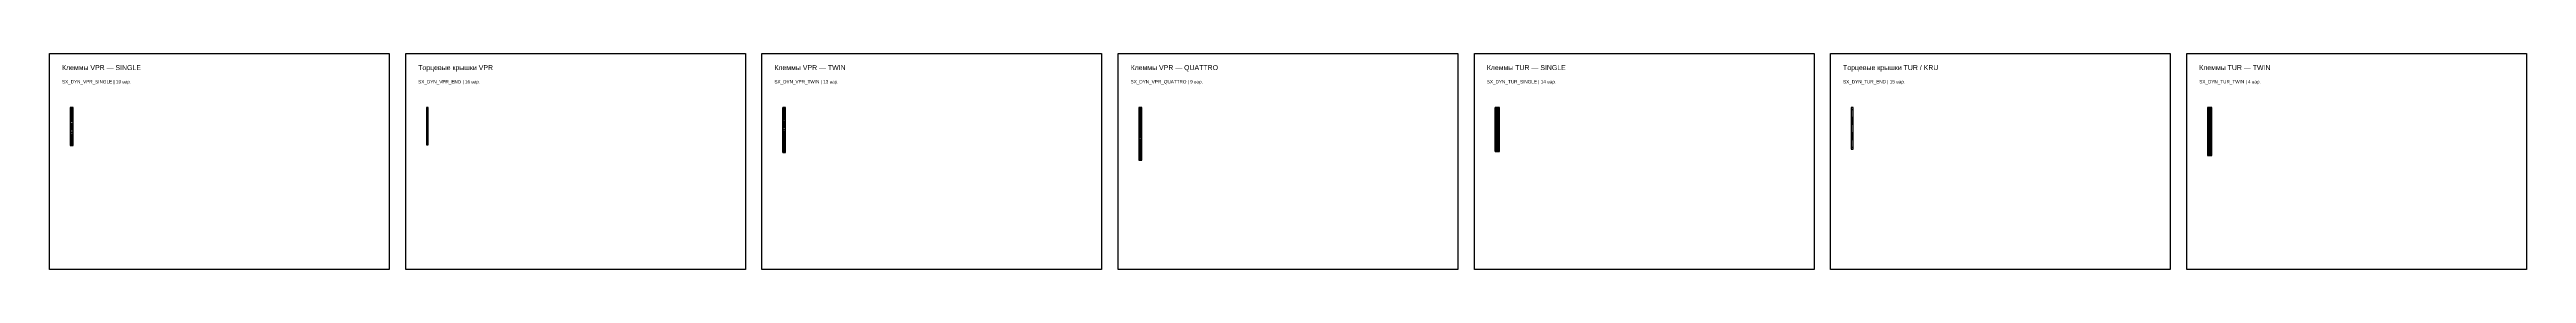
# Model space of a CAD drawing. Header units: millimetres. Extents: x 27500 to 33280, y -10980 to 420.
# Drawn here: x 27500 to 30490, y -240 to 20 of the extents above; entities that cross this region are included whole.
import ezdxf

# ---------------------------------------------------------------- set-up
doc = ezdxf.new("R2010")
doc.units = ezdxf.units.MM
doc.styles.get("Standard").update_dxf_attribs({"font": 'arial.ttf'})
doc.styles.add('SX_DYNAMIC_ARIAL', font='arial.ttf')

# ---------------------------------------------------------------- blocks, each defined once
blk = doc.blocks.new('SX_DYN_VPR_SINGLE_G001')
at = {"true_color": 0x82817d}
blk.add_hatch(color=8, dxfattribs=at).paths.add_polyline_path([(0, -22.75), (3.5, -22.75), (3.5, 22.75), (0, 22.75)])
at = {"true_color": 0x72706d}
for points in [[(0, 21.25), (3.5, 21.25), (3.5, 22.75), (0, 22.75)], [(0, -22.75), (3.5, -22.75), (3.5, -21.35), (0, -21.35)]]:
    blk.add_hatch(color=8, dxfattribs=at).paths.add_polyline_path(points)
at = {"true_color": 0x989692}
for points in [[(0, 8.65), (3.5, 8.65), (3.5, 21.25), (0, 21.25)], [(0, -21.35), (3.5, -21.35), (3.5, -9.05), (0, -9.05)]]:
    blk.add_hatch(color=252, dxfattribs=at).paths.add_polyline_path(points)
at = {"true_color": 0x706f6c}
h = blk.add_hatch(color=8, dxfattribs=at)
edge = h.paths.add_edge_path()
edge.add_arc((1.75, 18.968), 1.4, 0, 360)
at = {"true_color": 0xa4a29d}
blk.add_hatch(color=253, dxfattribs=at).paths.add_polyline_path([(0.785, -3.917), (2.715, -3.917, 0.414213562), (3.115, -3.517), (3.115, 3.117, 0.414213562), (2.715, 3.517), (0.785, 3.517, 0.414213562), (0.385, 3.117), (0.385, -3.517, 0.414213562)])
at = {"true_color": 0xe46f30}
for points in [[(0.9254, 12.15), (2.5746, 12.15, 0.414213562), (2.835, 12.4104), (2.835, 14.6896, 0.414213562), (2.5746, 14.95), (0.9254, 14.95, 0.414213562), (0.665, 14.6896), (0.665, 12.4104, 0.414213562)], [(0.9254, -15.2), (2.5746, -15.2, 0.414213562), (2.835, -14.9396), (2.835, -12.6604, 0.414213562), (2.5746, -12.4), (0.9254, -12.4, 0.414213562), (0.665, -12.6604), (0.665, -14.9396, 0.414213562)]]:
    blk.add_hatch(color=32, dxfattribs=at).paths.add_polyline_path(points)
at = {"true_color": 0x723718}
for points in [[(0.665, 13.018), (2.835, 13.746), (2.835, 14.082), (0.665, 13.354)], [(0.665, -14.332), (2.835, -13.604), (2.835, -13.268), (0.665, -13.996)]]:
    blk.add_hatch(color=36, dxfattribs=at).paths.add_polyline_path(points)
at = {"true_color": 0x4f4e4b}
h = blk.add_hatch(color=251, dxfattribs=at)
edge = h.paths.add_edge_path()
edge.add_arc((1.75, 18.772), 1.036, 0, 360)
at = {"true_color": 0x343437}
for points in [[(0.875, 5.45), (2.625, 5.45), (2.625, 7.65), (0.875, 7.65)], [(0.875, -8.05), (2.625, -8.05), (2.625, -5.85), (0.875, -5.85)]]:
    blk.add_hatch(color=250, dxfattribs=at).paths.add_polyline_path(points)
at = {"true_color": 0x3f3f3d}
for points in [[(1.574, 9.581), (1.926, 9.581, 0.414213562), (2.38, 10.035), (2.38, 10.037, 0.414213562), (1.926, 10.491), (1.574, 10.491, 0.414213562), (1.12, 10.037), (1.12, 10.035, 0.414213562)], [(1.574, -10.858), (1.926, -10.858, 0.414213562), (2.38, -10.404), (2.38, -10.402, 0.414213562), (1.926, -9.948), (1.574, -9.948, 0.414213562), (1.12, -10.402), (1.12, -10.404, 0.414213562)]]:
    blk.add_hatch(color=250, dxfattribs=at).paths.add_polyline_path(points)
at = {"true_color": 0x2d2d2b}
h = blk.add_hatch(color=250, dxfattribs=at)
edge = h.paths.add_edge_path()
edge.add_arc((1.75, 18.604), 0.588, 0, 360)
at = {"true_color": 0x706f6c}
h = blk.add_hatch(color=8, dxfattribs=at)
edge = h.paths.add_edge_path()
edge.add_arc((1.75, -19.089), 1.4, 0, 360)
at = {"true_color": 0x4f4e4b}
h = blk.add_hatch(color=251, dxfattribs=at)
edge = h.paths.add_edge_path()
edge.add_arc((1.75, -18.893), 1.036, 0, 360)
at = {"true_color": 0x2d2d2b}
h = blk.add_hatch(color=250, dxfattribs=at)
edge = h.paths.add_edge_path()
edge.add_arc((1.75, -18.725), 0.588, 0, 360)
at = {"color": 251, "true_color": 0x5b5a57}
for p, q in [((0, 21.25), (3.5, 21.25)), ((0, 8.65), (3.5, 8.65)), ((0, -9.05), (3.5, -9.05)), ((0, -21.35), (3.5, -21.35))]:
    blk.add_line(p, q, dxfattribs=at)
at = {"color": 253, "true_color": 0xaaa8a3}
blk.add_line((0.25, -22.75), (0.25, 22.75), dxfattribs=at)
blk.add_lwpolyline([(0, -22.75), (3.5, -22.75), (3.5, 22.75), (0, 22.75)], close=True)
at = {"color": 251, "true_color": 0x5b5a57}
blk.add_lwpolyline([(0.785, -3.917), (2.715, -3.917, 0.414213562), (3.115, -3.517), (3.115, 3.117, 0.414213562), (2.715, 3.517), (0.785, 3.517, 0.414213562), (0.385, 3.117), (0.385, -3.517, 0.414213562)], format="xyb", close=True, dxfattribs=at)
at = {"color": 34, "true_color": 0x8d441d}
for points in [[(0.9254, 12.15), (2.5746, 12.15, 0.414213562), (2.835, 12.4104), (2.835, 14.6896, 0.414213562), (2.5746, 14.95), (0.9254, 14.95, 0.414213562), (0.665, 14.6896), (0.665, 12.4104, 0.414213562)], [(0.9254, -15.2), (2.5746, -15.2, 0.414213562), (2.835, -14.9396), (2.835, -12.6604, 0.414213562), (2.5746, -12.4), (0.9254, -12.4, 0.414213562), (0.665, -12.6604), (0.665, -14.9396, 0.414213562)]]:
    blk.add_lwpolyline(points, format="xyb", close=True, dxfattribs=at)
at = {"color": 251, "true_color": 0x535250}
for centre in [(1.75, 18.968), (1.75, -19.089)]:
    blk.add_circle(centre, 1.4, dxfattribs=at)
blk = doc.blocks.new('*U467')
blk.add_blockref('SX_DYN_VPR_SINGLE_G001', (0, 0))
at = {"flags": 1}
for tag in ['WIDTH_MM', 'MODEL', 'SOURCE_BLOCK', 'HEIGHT_MM']:
    blk.add_attdef(tag, (0, 0), '', height=1, dxfattribs=at)
blk = doc.blocks.new('SX_DYN_VPR_END_G001')
at = {"true_color": 0xaba7a1}
blk.add_hatch(color=253, dxfattribs=at).paths.add_polyline_path([(0, -22.5), (2.2, -22.5), (2.2, 22.5), (0, 22.5)])
at = {"true_color": 0xb5b1aa}
for points in [[(0, 8.6), (2.2, 8.6), (2.2, 21), (0, 21)], [(0, -21.1), (2.2, -21.1), (2.2, -9), (0, -9)]]:
    blk.add_hatch(color=253, dxfattribs=at).paths.add_polyline_path(points)
at = {"color": 8, "true_color": 0x777470}
for p, q in [((0, 21), (2.2, 21)), ((0, 8.6), (2.2, 8.6)), ((0, -9), (2.2, -9)), ((0, -21.1), (2.2, -21.1))]:
    blk.add_line(p, q, dxfattribs=at)
blk.add_lwpolyline([(0, -22.5), (2.2, -22.5), (2.2, 22.5), (0, 22.5)], close=True)
blk = doc.blocks.new('*U468')
blk.add_blockref('SX_DYN_VPR_END_G001', (0, 0))
at = {"flags": 1}
for tag in ['WIDTH_MM', 'MODEL', 'SOURCE_BLOCK', 'HEIGHT_MM']:
    blk.add_attdef(tag, (0, 0), '', height=1, dxfattribs=at)
blk = doc.blocks.new('SX_DYN_VPR_TWIN_G001')
at = {"true_color": 0x82817d}
blk.add_hatch(color=8, dxfattribs=at).paths.add_polyline_path([(0, -27.15), (3.5, -27.15), (3.5, 27.15), (0, 27.15)])
at = {"true_color": 0x72706d}
for points in [[(0, 25.75), (3.5, 25.75), (3.5, 27.15), (0, 27.15)], [(0, -27.15), (3.5, -27.15), (3.5, -25.75), (0, -25.75)]]:
    blk.add_hatch(color=8, dxfattribs=at).paths.add_polyline_path(points)
at = {"true_color": 0x989692}
for points in [[(0, 14.45), (3.5, 14.45), (3.5, 25.75), (0, 25.75)], [(0, -25.75), (3.5, -25.75), (3.5, -1.75), (0, -1.75)]]:
    blk.add_hatch(color=252, dxfattribs=at).paths.add_polyline_path(points)
at = {"true_color": 0x706f6c}
h = blk.add_hatch(color=8, dxfattribs=at)
edge = h.paths.add_edge_path()
edge.add_arc((1.75, 23.559), 1.4, 0, 360)
at = {"true_color": 0xa4a29d}
blk.add_hatch(color=253, dxfattribs=at).paths.add_polyline_path([(0.785, 2.948), (2.715, 2.948, 0.414213562), (3.115, 3.348), (3.115, 9.352, 0.414213562), (2.715, 9.752), (0.785, 9.752, 0.414213562), (0.385, 9.352), (0.385, 3.348, 0.414213562)])
at = {"true_color": 0xe46f30}
for points in [[(0.9254, 17.3), (2.5746, 17.3, 0.414213562), (2.835, 17.5604), (2.835, 19.8396, 0.414213562), (2.5746, 20.1), (0.9254, 20.1, 0.414213562), (0.665, 19.8396), (0.665, 17.5604, 0.414213562)], [(0.9254, -7.75), (2.5746, -7.75, 0.414213562), (2.835, -7.4896), (2.835, -5.2104, 0.414213562), (2.5746, -4.95), (0.9254, -4.95, 0.414213562), (0.665, -5.2104), (0.665, -7.4896, 0.414213562)], [(0.9254, -19.75), (2.5746, -19.75, 0.414213562), (2.835, -19.4896), (2.835, -17.2104, 0.414213562), (2.5746, -16.95), (0.9254, -16.95, 0.414213562), (0.665, -17.2104), (0.665, -19.4896, 0.414213562)]]:
    blk.add_hatch(color=32, dxfattribs=at).paths.add_polyline_path(points)
at = {"true_color": 0x723718}
for points in [[(0.665, 18.168), (2.835, 18.896), (2.835, 19.232), (0.665, 18.504)], [(0.665, -6.882), (2.835, -6.154), (2.835, -5.818), (0.665, -6.546)], [(0.665, -18.882), (2.835, -18.154), (2.835, -17.818), (0.665, -18.546)]]:
    blk.add_hatch(color=36, dxfattribs=at).paths.add_polyline_path(points)
at = {"true_color": 0x4f4e4b}
h = blk.add_hatch(color=251, dxfattribs=at)
edge = h.paths.add_edge_path()
edge.add_arc((1.75, 23.363), 1.036, 0, 360)
at = {"true_color": 0x343437}
for points in [[(0.875, 11.25), (2.625, 11.25), (2.625, 13.45), (0.875, 13.45)], [(0.875, -0.75), (2.625, -0.75), (2.625, 1.45), (0.875, 1.45)]]:
    blk.add_hatch(color=250, dxfattribs=at).paths.add_polyline_path(points)
at = {"true_color": 0x3f3f3d}
for points in [[(1.574, 15.238), (1.926, 15.238, 0.414213562), (2.38, 15.692), (2.38, 15.694, 0.414213562), (1.926, 16.148), (1.574, 16.148, 0.414213562), (1.12, 15.694), (1.12, 15.692, 0.414213562)], [(1.574, -3.525), (1.926, -3.525, 0.414213562), (2.38, -3.071), (2.38, -3.069, 0.414213562), (1.926, -2.615), (1.574, -2.615, 0.414213562), (1.12, -3.069), (1.12, -3.071, 0.414213562)], [(1.574, -15.525), (1.926, -15.525, 0.414213562), (2.38, -15.071), (2.38, -15.069, 0.414213562), (1.926, -14.615), (1.574, -14.615, 0.414213562), (1.12, -15.069), (1.12, -15.071, 0.414213562)]]:
    blk.add_hatch(color=250, dxfattribs=at).paths.add_polyline_path(points)
at = {"true_color": 0x2d2d2b}
h = blk.add_hatch(color=250, dxfattribs=at)
edge = h.paths.add_edge_path()
edge.add_arc((1.75, 23.195), 0.588, 0, 360)
at = {"true_color": 0x706f6c}
h = blk.add_hatch(color=8, dxfattribs=at)
edge = h.paths.add_edge_path()
edge.add_arc((1.75, -11.51), 1.4, 0, 360)
h = blk.add_hatch(color=8, dxfattribs=at)
edge = h.paths.add_edge_path()
edge.add_arc((1.75, -23.51), 1.4, 0, 360)
at = {"true_color": 0x4f4e4b}
h = blk.add_hatch(color=251, dxfattribs=at)
edge = h.paths.add_edge_path()
edge.add_arc((1.75, -11.314), 1.036, 0, 360)
h = blk.add_hatch(color=251, dxfattribs=at)
edge = h.paths.add_edge_path()
edge.add_arc((1.75, -23.314), 1.036, 0, 360)
at = {"true_color": 0x2d2d2b}
h = blk.add_hatch(color=250, dxfattribs=at)
edge = h.paths.add_edge_path()
edge.add_arc((1.75, -11.146), 0.588, 0, 360)
h = blk.add_hatch(color=250, dxfattribs=at)
edge = h.paths.add_edge_path()
edge.add_arc((1.75, -23.146), 0.588, 0, 360)
at = {"color": 251, "true_color": 0x5b5a57}
for p, q in [((0, 25.75), (3.5, 25.75)), ((0, 14.45), (3.5, 14.45)), ((0, -1.75), (3.5, -1.75)), ((0, -13.75), (3.5, -13.75)), ((0, -25.75), (3.5, -25.75))]:
    blk.add_line(p, q, dxfattribs=at)
at = {"color": 253, "true_color": 0xaaa8a3}
blk.add_line((0.25, -27.15), (0.25, 27.15), dxfattribs=at)
blk.add_lwpolyline([(0, -27.15), (3.5, -27.15), (3.5, 27.15), (0, 27.15)], close=True)
at = {"color": 251, "true_color": 0x5b5a57}
blk.add_lwpolyline([(0.785, 2.948), (2.715, 2.948, 0.414213562), (3.115, 3.348), (3.115, 9.352, 0.414213562), (2.715, 9.752), (0.785, 9.752, 0.414213562), (0.385, 9.352), (0.385, 3.348, 0.414213562)], format="xyb", close=True, dxfattribs=at)
at = {"color": 34, "true_color": 0x8d441d}
for points in [[(0.9254, 17.3), (2.5746, 17.3, 0.414213562), (2.835, 17.5604), (2.835, 19.8396, 0.414213562), (2.5746, 20.1), (0.9254, 20.1, 0.414213562), (0.665, 19.8396), (0.665, 17.5604, 0.414213562)], [(0.9254, -7.75), (2.5746, -7.75, 0.414213562), (2.835, -7.4896), (2.835, -5.2104, 0.414213562), (2.5746, -4.95), (0.9254, -4.95, 0.414213562), (0.665, -5.2104), (0.665, -7.4896, 0.414213562)], [(0.9254, -19.75), (2.5746, -19.75, 0.414213562), (2.835, -19.4896), (2.835, -17.2104, 0.414213562), (2.5746, -16.95), (0.9254, -16.95, 0.414213562), (0.665, -17.2104), (0.665, -19.4896, 0.414213562)]]:
    blk.add_lwpolyline(points, format="xyb", close=True, dxfattribs=at)
at = {"color": 251, "true_color": 0x535250}
for centre in [(1.75, 23.559), (1.75, -11.51), (1.75, -23.51)]:
    blk.add_circle(centre, 1.4, dxfattribs=at)
blk = doc.blocks.new('*U469')
blk.add_blockref('SX_DYN_VPR_TWIN_G001', (0, 0))
at = {"flags": 1}
for tag in ['WIDTH_MM', 'MODEL', 'SOURCE_BLOCK', 'HEIGHT_MM']:
    blk.add_attdef(tag, (0, 0), '', height=1, dxfattribs=at)
blk = doc.blocks.new('SX_DYN_VPR_QUATTRO_G001')
at = {"true_color": 0x82817d}
blk.add_hatch(color=8, dxfattribs=at).paths.add_polyline_path([(0, -31.65), (3.5, -31.65), (3.5, 31.65), (0, 31.65)])
at = {"true_color": 0x72706d}
for points in [[(0, 30.25), (3.5, 30.25), (3.5, 31.65), (0, 31.65)], [(0, -31.65), (3.5, -31.65), (3.5, -30.25), (0, -30.25)]]:
    blk.add_hatch(color=8, dxfattribs=at).paths.add_polyline_path(points)
at = {"true_color": 0x989692}
for points in [[(0, 6.25), (3.5, 6.25), (3.5, 30.25), (0, 30.25)], [(0, -30.25), (3.5, -30.25), (3.5, -6.25), (0, -6.25)]]:
    blk.add_hatch(color=252, dxfattribs=at).paths.add_polyline_path(points)
at = {"true_color": 0x706f6c}
h = blk.add_hatch(color=8, dxfattribs=at)
edge = h.paths.add_edge_path()
edge.add_arc((1.75, 28.01), 1.4, 0, 360)
h = blk.add_hatch(color=8, dxfattribs=at)
edge = h.paths.add_edge_path()
edge.add_arc((1.75, 16.01), 1.4, 0, 360)
at = {"true_color": 0xa4a29d}
blk.add_hatch(color=253, dxfattribs=at).paths.add_polyline_path([(0.785, -2.625), (2.715, -2.625, 0.414213562), (3.115, -2.225), (3.115, 2.225, 0.414213562), (2.715, 2.625), (0.785, 2.625, 0.414213562), (0.385, 2.225), (0.385, -2.225, 0.414213562)])
at = {"true_color": 0xe46f30}
for points in [[(0.9254, 21.45), (2.5746, 21.45, 0.414213562), (2.835, 21.7104), (2.835, 23.9896, 0.414213562), (2.5746, 24.25), (0.9254, 24.25, 0.414213562), (0.665, 23.9896), (0.665, 21.7104, 0.414213562)], [(0.9254, 9.45), (2.5746, 9.45, 0.414213562), (2.835, 9.7104), (2.835, 11.9896, 0.414213562), (2.5746, 12.25), (0.9254, 12.25, 0.414213562), (0.665, 11.9896), (0.665, 9.7104, 0.414213562)], [(0.9254, -12.25), (2.5746, -12.25, 0.414213562), (2.835, -11.9896), (2.835, -9.7104, 0.414213562), (2.5746, -9.45), (0.9254, -9.45, 0.414213562), (0.665, -9.7104), (0.665, -11.9896, 0.414213562)], [(0.9254, -24.25), (2.5746, -24.25, 0.414213562), (2.835, -23.9896), (2.835, -21.7104, 0.414213562), (2.5746, -21.45), (0.9254, -21.45, 0.414213562), (0.665, -21.7104), (0.665, -23.9896, 0.414213562)]]:
    blk.add_hatch(color=32, dxfattribs=at).paths.add_polyline_path(points)
at = {"true_color": 0x723718}
for points in [[(0.665, 22.318), (2.835, 23.046), (2.835, 23.382), (0.665, 22.654)], [(0.665, 10.318), (2.835, 11.046), (2.835, 11.382), (0.665, 10.654)], [(0.665, -11.382), (2.835, -10.654), (2.835, -10.318), (0.665, -11.046)], [(0.665, -23.382), (2.835, -22.654), (2.835, -22.318), (0.665, -23.046)]]:
    blk.add_hatch(color=36, dxfattribs=at).paths.add_polyline_path(points)
at = {"true_color": 0x4f4e4b}
h = blk.add_hatch(color=251, dxfattribs=at)
edge = h.paths.add_edge_path()
edge.add_arc((1.75, 27.814), 1.036, 0, 360)
h = blk.add_hatch(color=251, dxfattribs=at)
edge = h.paths.add_edge_path()
edge.add_arc((1.75, 15.814), 1.036, 0, 360)
at = {"true_color": 0x343437}
for points in [[(0.875, 3.5), (2.625, 3.5), (2.625, 5.25), (0.875, 5.25)], [(0.875, -5.25), (2.625, -5.25), (2.625, -3.5), (0.875, -3.5)]]:
    blk.add_hatch(color=250, dxfattribs=at).paths.add_polyline_path(points)
at = {"true_color": 0x3f3f3d}
for points in [[(1.574, 19.115), (1.926, 19.115, 0.414213562), (2.38, 19.569), (2.38, 19.571, 0.414213562), (1.926, 20.025), (1.574, 20.025, 0.414213562), (1.12, 19.571), (1.12, 19.569, 0.414213562)], [(1.574, 7.115), (1.926, 7.115, 0.414213562), (2.38, 7.569), (2.38, 7.571, 0.414213562), (1.926, 8.025), (1.574, 8.025, 0.414213562), (1.12, 7.571), (1.12, 7.569, 0.414213562)], [(1.574, -8.025), (1.926, -8.025, 0.414213562), (2.38, -7.571), (2.38, -7.569, 0.414213562), (1.926, -7.115), (1.574, -7.115, 0.414213562), (1.12, -7.569), (1.12, -7.571, 0.414213562)], [(1.574, -20.025), (1.926, -20.025, 0.414213562), (2.38, -19.571), (2.38, -19.569, 0.414213562), (1.926, -19.115), (1.574, -19.115, 0.414213562), (1.12, -19.569), (1.12, -19.571, 0.414213562)]]:
    blk.add_hatch(color=250, dxfattribs=at).paths.add_polyline_path(points)
at = {"true_color": 0x2d2d2b}
h = blk.add_hatch(color=250, dxfattribs=at)
edge = h.paths.add_edge_path()
edge.add_arc((1.75, 27.646), 0.588, 0, 360)
h = blk.add_hatch(color=250, dxfattribs=at)
edge = h.paths.add_edge_path()
edge.add_arc((1.75, 15.646), 0.588, 0, 360)
at = {"true_color": 0x706f6c}
h = blk.add_hatch(color=8, dxfattribs=at)
edge = h.paths.add_edge_path()
edge.add_arc((1.75, -16.01), 1.4, 0, 360)
h = blk.add_hatch(color=8, dxfattribs=at)
edge = h.paths.add_edge_path()
edge.add_arc((1.75, -28.01), 1.4, 0, 360)
at = {"true_color": 0x4f4e4b}
h = blk.add_hatch(color=251, dxfattribs=at)
edge = h.paths.add_edge_path()
edge.add_arc((1.75, -15.814), 1.036, 0, 360)
h = blk.add_hatch(color=251, dxfattribs=at)
edge = h.paths.add_edge_path()
edge.add_arc((1.75, -27.814), 1.036, 0, 360)
at = {"true_color": 0x2d2d2b}
h = blk.add_hatch(color=250, dxfattribs=at)
edge = h.paths.add_edge_path()
edge.add_arc((1.75, -15.646), 0.588, 0, 360)
h = blk.add_hatch(color=250, dxfattribs=at)
edge = h.paths.add_edge_path()
edge.add_arc((1.75, -27.646), 0.588, 0, 360)
at = {"color": 251, "true_color": 0x5b5a57}
for p, q in [((0, 30.25), (3.5, 30.25)), ((0, 18.25), (3.5, 18.25)), ((0, 6.25), (3.5, 6.25)), ((0, -6.25), (3.5, -6.25)), ((0, -18.25), (3.5, -18.25)), ((0, -30.25), (3.5, -30.25))]:
    blk.add_line(p, q, dxfattribs=at)
at = {"color": 253, "true_color": 0xaaa8a3}
blk.add_line((0.25, -31.65), (0.25, 31.65), dxfattribs=at)
blk.add_lwpolyline([(0, -31.65), (3.5, -31.65), (3.5, 31.65), (0, 31.65)], close=True)
at = {"color": 251, "true_color": 0x5b5a57}
blk.add_lwpolyline([(0.785, -2.625), (2.715, -2.625, 0.414213562), (3.115, -2.225), (3.115, 2.225, 0.414213562), (2.715, 2.625), (0.785, 2.625, 0.414213562), (0.385, 2.225), (0.385, -2.225, 0.414213562)], format="xyb", close=True, dxfattribs=at)
at = {"color": 34, "true_color": 0x8d441d}
for points in [[(0.9254, 21.45), (2.5746, 21.45, 0.414213562), (2.835, 21.7104), (2.835, 23.9896, 0.414213562), (2.5746, 24.25), (0.9254, 24.25, 0.414213562), (0.665, 23.9896), (0.665, 21.7104, 0.414213562)], [(0.9254, 9.45), (2.5746, 9.45, 0.414213562), (2.835, 9.7104), (2.835, 11.9896, 0.414213562), (2.5746, 12.25), (0.9254, 12.25, 0.414213562), (0.665, 11.9896), (0.665, 9.7104, 0.414213562)], [(0.9254, -12.25), (2.5746, -12.25, 0.414213562), (2.835, -11.9896), (2.835, -9.7104, 0.414213562), (2.5746, -9.45), (0.9254, -9.45, 0.414213562), (0.665, -9.7104), (0.665, -11.9896, 0.414213562)], [(0.9254, -24.25), (2.5746, -24.25, 0.414213562), (2.835, -23.9896), (2.835, -21.7104, 0.414213562), (2.5746, -21.45), (0.9254, -21.45, 0.414213562), (0.665, -21.7104), (0.665, -23.9896, 0.414213562)]]:
    blk.add_lwpolyline(points, format="xyb", close=True, dxfattribs=at)
at = {"color": 251, "true_color": 0x535250}
for centre in [(1.75, 28.01), (1.75, 16.01), (1.75, -16.01), (1.75, -28.01)]:
    blk.add_circle(centre, 1.4, dxfattribs=at)
blk = doc.blocks.new('*U470')
blk.add_blockref('SX_DYN_VPR_QUATTRO_G001', (0, 0))
at = {"flags": 1}
for tag in ['WIDTH_MM', 'MODEL', 'SOURCE_BLOCK', 'HEIGHT_MM']:
    blk.add_attdef(tag, (0, 0), '', height=1, dxfattribs=at)
blk = doc.blocks.new('SX_DYN_TUR_SINGLE_G001')
at = {"true_color": 0x676663}
for points in [[(0, 24.1), (5.2, 24.1), (5.2, 26.5), (0, 26.5)], [(0, -26.5), (5.2, -26.5), (5.2, -24.1), (0, -24.1)]]:
    blk.add_hatch(color=251, dxfattribs=at).paths.add_polyline_path(points)
at = {"true_color": 0x797874}
for points in [[(0, 14.3), (5.2, 14.3), (5.2, 24.1), (0, 24.1)], [(0, -24.1), (5.2, -24.1), (5.2, -14.5), (0, -14.5)]]:
    blk.add_hatch(color=8, dxfattribs=at).paths.add_polyline_path(points)
at = {"true_color": 0x989692}
for points in [[(0, 5.1), (5.2, 5.1), (5.2, 14.3), (0, 14.3)], [(0, -14.5), (5.2, -14.5), (5.2, -5.3), (0, -5.3)]]:
    blk.add_hatch(color=252, dxfattribs=at).paths.add_polyline_path(points)
at = {"true_color": 0x858480}
blk.add_hatch(color=252, dxfattribs=at).paths.add_polyline_path([(0, -5.3), (5.2, -5.3), (5.2, 5.1), (0, 5.1)])
at = {"true_color": 0x3f3f3d}
h = blk.add_hatch(color=250, dxfattribs=at)
edge = h.paths.add_edge_path()
edge.add_arc((2.6, 9.7), 2.1, 0, 360)
at = {"true_color": 0xa4a29d}
blk.add_hatch(color=253, dxfattribs=at).paths.add_polyline_path([(1, -2.2), (4.2, -2.2, 0.414214), (4.6, -1.8), (4.6, 1.6, 0.414214), (4.2, 2), (1, 2, 0.414214), (0.6, 1.6), (0.6, -1.8, 0.414214)])
at = {"true_color": 0x444341}
for points in [[(1, 14.5), (4.2, 14.5, 0.414214), (4.5, 14.8), (4.5, 15, 0.414214), (4.2, 15.3), (1, 15.3, 0.414214), (0.7, 15), (0.7, 14.8, 0.414214)], [(1, -15.5), (4.2, -15.5, 0.414214), (4.5, -15.2), (4.5, -15, 0.414214), (4.2, -14.7), (1, -14.7, 0.414214), (0.7, -15), (0.7, -15.2, 0.414214)]]:
    blk.add_hatch(color=250, dxfattribs=at).paths.add_polyline_path(points)
at = {"true_color": 0xc4c6ca}
h = blk.add_hatch(color=9, dxfattribs=at)
edge = h.paths.add_edge_path()
edge.add_arc((2.6, 9.7), 1.72, 0, 360)
at = {"true_color": 0x5c5e62}
for points in [[(1.1, 9.4), (4.1, 9.4), (4.1, 10), (1.1, 10)], [(2.3, 8.8), (2.9, 8.8), (2.9, 10.6), (2.3, 10.6)], [(1.1, -10.2), (4.1, -10.2), (4.1, -9.6), (1.1, -9.6)], [(2.3, -10.8), (2.9, -10.8), (2.9, -9), (2.3, -9)]]:
    blk.add_hatch(color=251, dxfattribs=at).paths.add_polyline_path(points)
at = {"true_color": 0x343437}
for points in [[(1.3, 2.5), (3.9, 2.5), (3.9, 4.2), (1.3, 4.2)], [(1.3, -4.4), (3.9, -4.4), (3.9, -2.7), (1.3, -2.7)]]:
    blk.add_hatch(color=250, dxfattribs=at).paths.add_polyline_path(points)
at = {"true_color": 0x3f3f3d}
h = blk.add_hatch(color=250, dxfattribs=at)
edge = h.paths.add_edge_path()
edge.add_arc((2.6, -9.9), 2.1, 0, 360)
at = {"true_color": 0xc4c6ca}
h = blk.add_hatch(color=9, dxfattribs=at)
edge = h.paths.add_edge_path()
edge.add_arc((2.6, -9.9), 1.72, 0, 360)
at = {"color": 251, "true_color": 0x5b5a57}
for p, q in [((0, 24.1), (5.2, 24.1)), ((0, 14.3), (5.2, 14.3)), ((0, 5.1), (5.2, 5.1)), ((0, -5.3), (5.2, -5.3)), ((0, -14.5), (5.2, -14.5)), ((0, -24.1), (5.2, -24.1))]:
    blk.add_line(p, q, dxfattribs=at)
at = {"color": 253, "true_color": 0xaaa8a3}
blk.add_line((0.2, -26.5), (0.2, 26.5), dxfattribs=at)
blk.add_lwpolyline([(0, -26.5), (5.2, -26.5), (5.2, 26.5), (0, 26.5)], close=True)
at = {"color": 251, "true_color": 0x5b5a57}
blk.add_lwpolyline([(1, -2.2), (4.2, -2.2, 0.414214), (4.6, -1.8), (4.6, 1.6, 0.414214), (4.2, 2), (1, 2, 0.414214), (0.6, 1.6), (0.6, -1.8, 0.414214)], format="xyb", close=True, dxfattribs=at)
at = {"color": 251, "true_color": 0x535250}
for centre in [(2.6, 9.7), (2.6, -9.9)]:
    blk.add_circle(centre, 2.1, dxfattribs=at)
at = {"color": 8, "true_color": 0x797a7d}
for centre in [(2.6, 9.7), (2.6, -9.9)]:
    blk.add_circle(centre, 1.72, dxfattribs=at)
at = {"color": 253, "true_color": 0xa0a2a5}
for centre in [(2.6, 9.7), (2.6, -9.9)]:
    blk.add_circle(centre, 1.24, dxfattribs=at)
blk = doc.blocks.new('*U471')
blk.add_blockref('SX_DYN_TUR_SINGLE_G001', (0, 0))
at = {"flags": 1}
for tag in ['WIDTH_MM', 'MODEL', 'SOURCE_BLOCK', 'HEIGHT_MM']:
    blk.add_attdef(tag, (0, 0), '', height=1, dxfattribs=at)
blk = doc.blocks.new('SX_DYN_TUR_END_G001')
at = {"true_color": 0xaba7a1}
blk.add_hatch(color=253, dxfattribs=at).paths.add_polyline_path([(0, -25), (2.2, -25), (2.2, 25), (0, 25)])
at = {"true_color": 0xb5b1aa}
for points in [[(0, 4.8), (2.2, 4.8), (2.2, 13.5), (0, 13.5)], [(0, -13.7), (2.2, -13.7), (2.2, -5), (0, -5)]]:
    blk.add_hatch(color=253, dxfattribs=at).paths.add_polyline_path(points)
at = {"color": 8, "true_color": 0x777470}
for p, q in [((0, 22.7), (2.2, 22.7)), ((0, 13.5), (2.2, 13.5)), ((0, 4.8), (2.2, 4.8)), ((0, -5), (2.2, -5)), ((0, -13.7), (2.2, -13.7)), ((0, -22.7), (2.2, -22.7))]:
    blk.add_line(p, q, dxfattribs=at)
blk.add_lwpolyline([(0, -25), (2.2, -25), (2.2, 25), (0, 25)], close=True)
blk = doc.blocks.new('*U472')
blk.add_blockref('SX_DYN_TUR_END_G001', (0, 0))
at = {"flags": 1}
for tag in ['WIDTH_MM', 'MODEL', 'SOURCE_BLOCK', 'HEIGHT_MM']:
    blk.add_attdef(tag, (0, 0), '', height=1, dxfattribs=at)
blk = doc.blocks.new('SX_DYN_TUR_TWIN_G001')
at = {"true_color": 0x676663}
for points in [[(0, 27.5), (5.2, 27.5), (5.2, 28.9), (0, 28.9)], [(0, -28.9), (5.2, -28.9), (5.2, -27.6), (0, -27.6)]]:
    blk.add_hatch(color=251, dxfattribs=at).paths.add_polyline_path(points)
at = {"true_color": 0x797874}
for points in [[(0, 18.9), (5.2, 18.9), (5.2, 27.5), (0, 27.5)], [(0, -27.6), (5.2, -27.6), (5.2, -19.9), (0, -19.9)]]:
    blk.add_hatch(color=8, dxfattribs=at).paths.add_polyline_path(points)
at = {"true_color": 0x989692}
for points in [[(0, 9.5), (5.2, 9.5), (5.2, 18.9), (0, 18.9)], [(0, -19.9), (5.2, -19.9), (5.2, 0), (0, 0)]]:
    blk.add_hatch(color=252, dxfattribs=at).paths.add_polyline_path(points)
at = {"true_color": 0x858480}
blk.add_hatch(color=252, dxfattribs=at).paths.add_polyline_path([(0, 0), (5.2, 0), (5.2, 9.5), (0, 9.5)])
at = {"true_color": 0x3f3f3d}
h = blk.add_hatch(color=250, dxfattribs=at)
edge = h.paths.add_edge_path()
edge.add_arc((2.6, 14.2), 2.1, 0, 360)
at = {"true_color": 0xa4a29d}
blk.add_hatch(color=253, dxfattribs=at).paths.add_polyline_path([(1, 2.9), (4.2, 2.9, 0.414214), (4.6, 3.2), (4.6, 6.2, 0.414214), (4.2, 6.6), (1, 6.6, 0.414214), (0.6, 6.2), (0.6, 3.2, 0.414214)])
at = {"true_color": 0x444341}
for points in [[(1, 19.1), (4.2, 19.1, 0.414214), (4.5, 19.4), (4.5, 19.6, 0.414214), (4.2, 19.9), (1, 19.9, 0.414214), (0.7, 19.6), (0.7, 19.4, 0.414214)], [(1, -20.9), (4.2, -20.9, 0.414214), (4.5, -20.6), (4.5, -20.4, 0.414214), (4.2, -20.1), (1, -20.1, 0.414214), (0.7, -20.4), (0.7, -20.6, 0.414214)]]:
    blk.add_hatch(color=250, dxfattribs=at).paths.add_polyline_path(points)
at = {"true_color": 0xc4c6ca}
h = blk.add_hatch(color=9, dxfattribs=at)
edge = h.paths.add_edge_path()
edge.add_arc((2.6, 14.2), 1.72, 0, 360)
at = {"true_color": 0x5c5e62}
for points in [[(1.1, 13.9), (4.1, 13.9), (4.1, 14.5), (1.1, 14.5)], [(2.3, 13.3), (2.9, 13.3), (2.9, 15.1), (2.3, 15.1)], [(1.1, -5.3), (4.1, -5.3), (4.1, -4.7), (1.1, -4.7)], [(1.1, -15.2), (4.1, -15.2), (4.1, -14.6), (1.1, -14.6)], [(2.3, -5.9), (2.9, -5.9), (2.9, -4.1), (2.3, -4.1)], [(2.3, -15.8), (2.9, -15.8), (2.9, -14), (2.3, -14)]]:
    blk.add_hatch(color=251, dxfattribs=at).paths.add_polyline_path(points)
at = {"true_color": 0x343437}
for points in [[(1.3, 7.1), (3.9, 7.1), (3.9, 8.6), (1.3, 8.6)], [(1.3, 0.9), (3.9, 0.9), (3.9, 2.4), (1.3, 2.4)]]:
    blk.add_hatch(color=250, dxfattribs=at).paths.add_polyline_path(points)
at = {"true_color": 0x3f3f3d}
h = blk.add_hatch(color=250, dxfattribs=at)
edge = h.paths.add_edge_path()
edge.add_arc((2.6, -5), 2.1, 0, 360)
h = blk.add_hatch(color=250, dxfattribs=at)
edge = h.paths.add_edge_path()
edge.add_arc((2.6, -14.9), 2.1, 0, 360)
at = {"true_color": 0xc4c6ca}
h = blk.add_hatch(color=9, dxfattribs=at)
edge = h.paths.add_edge_path()
edge.add_arc((2.6, -5), 1.72, 0, 360)
h = blk.add_hatch(color=9, dxfattribs=at)
edge = h.paths.add_edge_path()
edge.add_arc((2.6, -14.9), 1.72, 0, 360)
at = {"color": 251, "true_color": 0x5b5a57}
for p, q in [((0, 27.5), (5.2, 27.5)), ((0, 18.9), (5.2, 18.9)), ((0, 9.5), (5.2, 9.5)), ((0, 0), (5.2, 0)), ((0, -9.9), (5.2, -9.9)), ((0, -19.9), (5.2, -19.9)), ((0, -27.6), (5.2, -27.6))]:
    blk.add_line(p, q, dxfattribs=at)
at = {"color": 253, "true_color": 0xaaa8a3}
blk.add_line((0.2, -28.9), (0.2, 28.9), dxfattribs=at)
blk.add_lwpolyline([(0, -28.9), (5.2, -28.9), (5.2, 28.9), (0, 28.9)], close=True)
at = {"color": 251, "true_color": 0x5b5a57}
blk.add_lwpolyline([(1, 2.9), (4.2, 2.9, 0.414214), (4.6, 3.2), (4.6, 6.2, 0.414214), (4.2, 6.6), (1, 6.6, 0.414214), (0.6, 6.2), (0.6, 3.2, 0.414214)], format="xyb", close=True, dxfattribs=at)
at = {"color": 251, "true_color": 0x535250}
for centre in [(2.6, 14.2), (2.6, -5), (2.6, -14.9)]:
    blk.add_circle(centre, 2.1, dxfattribs=at)
at = {"color": 8, "true_color": 0x797a7d}
for centre in [(2.6, 14.2), (2.6, -5), (2.6, -14.9)]:
    blk.add_circle(centre, 1.72, dxfattribs=at)
at = {"color": 253, "true_color": 0xa0a2a5}
for centre in [(2.6, 14.2), (2.6, -5), (2.6, -14.9)]:
    blk.add_circle(centre, 1.24, dxfattribs=at)
blk = doc.blocks.new('*U473')
blk.add_blockref('SX_DYN_TUR_TWIN_G001', (0, 0))
at = {"flags": 1}
for tag in ['WIDTH_MM', 'MODEL', 'SOURCE_BLOCK', 'HEIGHT_MM']:
    blk.add_attdef(tag, (0, 0), '', height=1, dxfattribs=at)

msp = doc.modelspace()

# ---------------------------------------------------------------- linework, layer by layer
at = {"color": 8}
for points in [[(27500, 20), (27910, 20), (27910, -240), (27500, -240)], [(27930, 20), (28340, 20), (28340, -240), (27930, -240)], [(28360, 20), (28770, 20), (28770, -240), (28360, -240)], [(28790, 20), (29200, 20), (29200, -240), (28790, -240)], [(29220, 20), (29630, 20), (29630, -240), (29220, -240)], [(29650, 20), (30060, 20), (30060, -240), (29650, -240)], [(30080, 20), (30490, 20), (30490, -240), (30080, -240)]]:
    msp.add_lwpolyline(points, close=True, dxfattribs=at)

# ---------------------------------------------------------------- block references
for name, p in [('*U467', (27525, -67.8)), ('*U468', (27955, -67.5)), ('*U469', (28385, -72.2)), ('*U470', (28815, -76.7)), ('*U471', (29245, -71.5)), ('*U472', (29675, -70)), ('*U473', (30105, -73.9))]:
    msp.add_blockref(name, p)

# ---------------------------------------------------------------- texts
at = {"color": 7, "style": 'SX_DYNAMIC_ARIAL'}
for s, height, p in [('Клеммы VPR — SINGLE', 6, (27515, 0)), ('Торцевые крышки VPR', 6, (27945, 0)), ('Клеммы VPR — TWIN', 6, (28375, 0)), ('Клеммы VPR — QUATTRO', 6, (28805, 0)), ('Клеммы TUR — SINGLE', 6, (29235, 0)), ('Торцевые крышки TUR / KRU', 6, (29665, 0)), ('Клеммы TUR — TWIN', 6, (30095, 0)), ('SX_DYN_VPR_SINGLE | 19 вар.', 4, (27515, -16)), ('SX_DYN_VPR_END | 16 вар.', 4, (27945, -16)), ('SX_DYN_VPR_TWIN | 13 вар.', 4, (28375, -16)), ('SX_DYN_VPR_QUATTRO | 9 вар.', 4, (28805, -16)), ('SX_DYN_TUR_SINGLE | 14 вар.', 4, (29235, -16)), ('SX_DYN_TUR_END | 15 вар.', 4, (29665, -16)), ('SX_DYN_TUR_TWIN | 4 вар.', 4, (30095, -16))]:
    msp.add_text(s, height=height, dxfattribs=at).set_placement(p)

doc.saveas('drawing.dxf')
